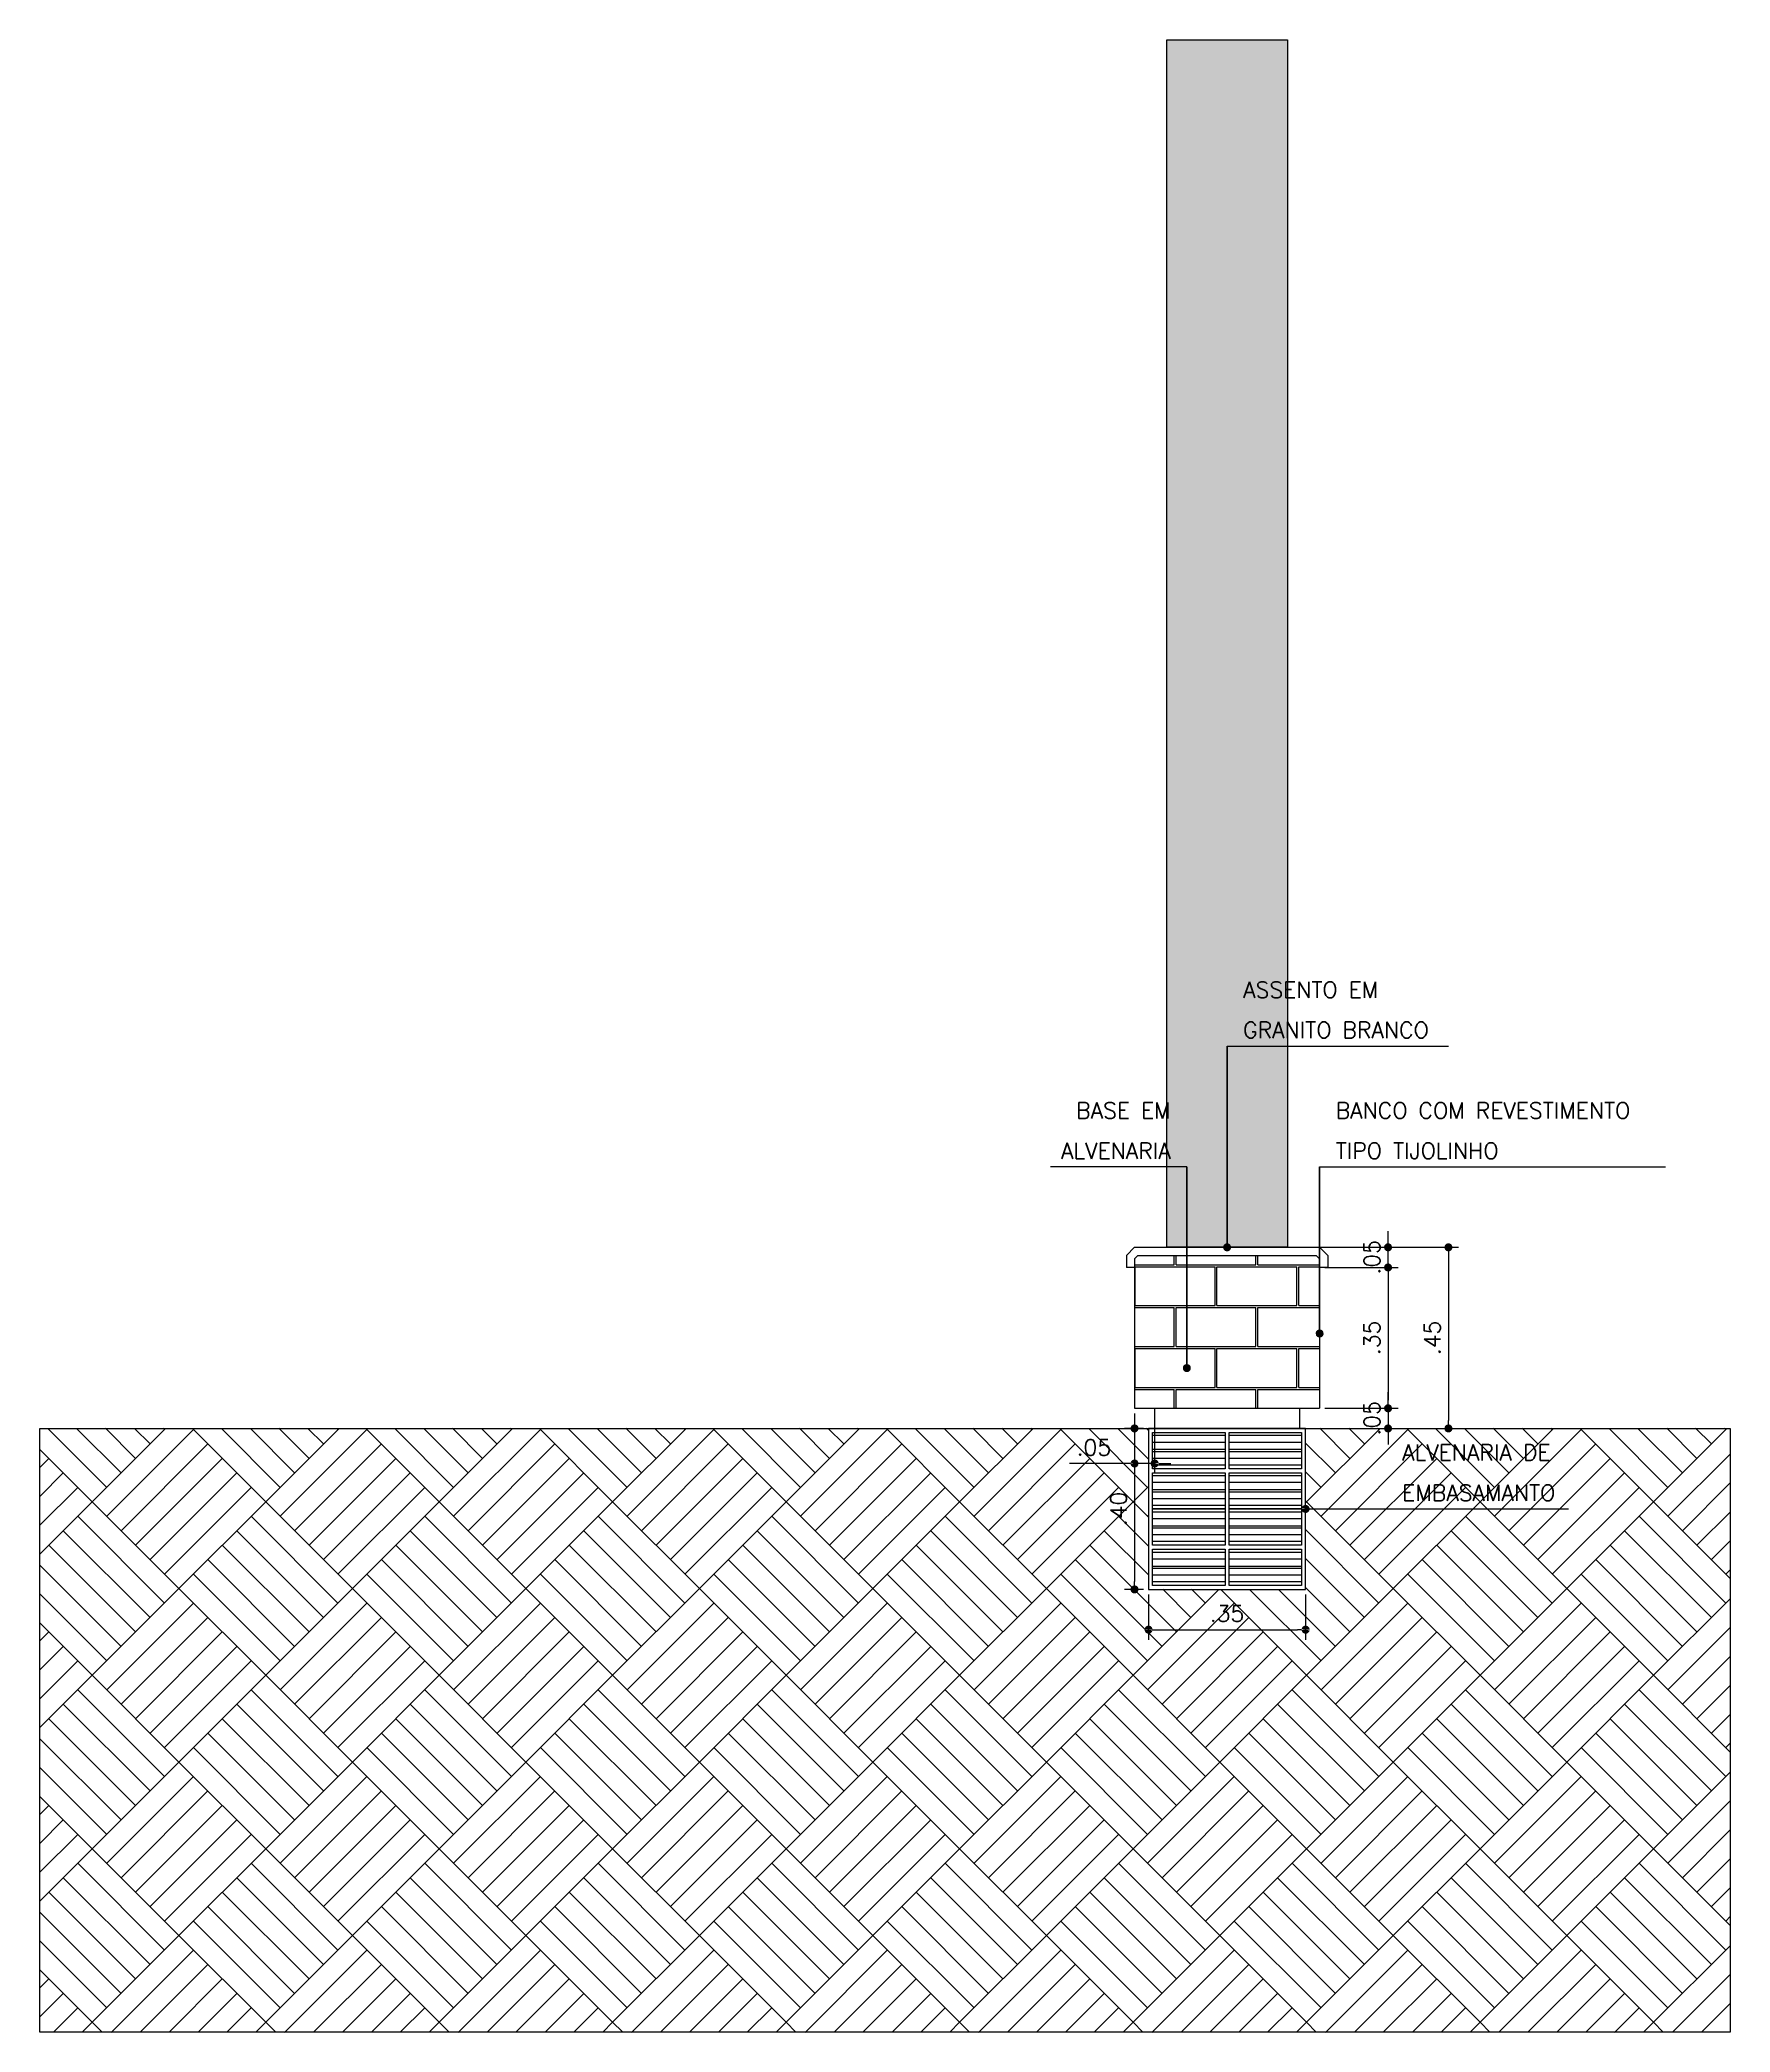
# Model space of a CAD drawing. Extents: x 387222 to 388513, y 9633222 to 9634061.
# Drawn here: x 387632.266 to 387636.466, y 9633438.115 to 9633443.065 of the extents above; entities that cross this region are included whole.
import ezdxf

# ---------------------------------------------------------------- set-up
doc = ezdxf.new("R2010")
doc.units = 0
doc.header["$LTSCALE"] = 0.049213
doc.header["$PDSIZE"] = -2.5
doc.layers.get('Defpoints').update_dxf_attribs({"color": 8})
for name, color, linetype in [('AI-Cotas', 12, 'Continuous'), ('ARQ_VISTA01', 7, 'Continuous'), ('BANCO', 2, 'Continuous'), ('HACH', 8, 'Continuous'), ('HATCH CINZA SÓLIDO', 9, 'Continuous'), ('MOBÍLIA', 4, 'Continuous'), ('P6', 4, 'Continuous')]:
    doc.layers.add(name, color=color, linetype=linetype)
doc.layers.add('ARQ_PISO', color=7, linetype='Continuous', lineweight=13)
doc.styles.add('RS20', font='romans.shx', dxfattribs={"height": 0.04})
doc.dimstyles.new('Cota 20', dxfattribs={"dimscale": 0.02, "dimtxt": 0.04, "dimasz": 1, "dimexe": 1.25, "dimexo": 0.625, "dimgap": 1, "dimtad": 1, "dimzin": 4, "dimdsep": 46, "dimtxsty": 'RS20', "dimblk": 'DOT', "dimcen": 0.1, "dimclrt": 2, "dimadec": 0, "dimazin": 0, "dimtfac": 1, "dimtix": 1, "dimtmove": 0, "dimatfit": 3, "dimldrblk": 'DOT', "dimfxl": 1, "dimarcsym": 0})

# ---------------------------------------------------------------- blocks, each defined once
blk = doc.blocks.new('_Dot')
at = {"color": 0, "linetype": 'ByBlock', "lineweight": -2}
blk.add_line((-0.5, 0), (-1, 0), dxfattribs=at)
at = {"color": 0, "linetype": 'ByBlock', "const_width": 0.5}
blk.add_lwpolyline([(-0.25, 0, 1), (0.25, 0, 1)], format="xyb", close=True, dxfattribs=at)
blk = doc.blocks.new('*D175')
at = {"layer": 'AI-Cotas', "color": 0, "lineweight": -2, "transparency": 16777216}
for p, q in [((387635.4789, 9633440.015), (387635.6414, 9633440.015)), ((387635.6164, 9633439.995), (387635.6164, 9633439.685)), ((387635.4589, 9633439.665), (387635.6414, 9633439.665))]:
    blk.add_line(p, q, dxfattribs=at)
at = {"layer": 'Defpoints', "color": 0, "transparency": 16777216}
for p in [(387635.4664, 9633440.015), (387635.4464, 9633439.665), (387635.6164, 9633439.665)]:
    blk.add_point(p, dxfattribs=at)
at = {"layer": 'AI-Cotas', "color": 0, "lineweight": -2, "transparency": 16777216, "xscale": 0.02, "yscale": 0.02, "zscale": 0.02}
for p, rotation in [((387635.6164, 9633440.015), 90), ((387635.6164, 9633439.665), 270)]:
    blk.add_blockref('_Dot', p, dxfattribs=dict(at, rotation=rotation))
at = {"layer": 'AI-Cotas', "color": 2, "transparency": 16777216, "insert": (387635.5764, 9633439.84), "char_height": 0.04, "attachment_point": 5, "rotation": 90, "style": 'RS20'}
blk.add_mtext('.35', dxfattribs=at)
blk = doc.blocks.new('*D172')
at = {"layer": 'AI-Cotas', "color": 0, "lineweight": -2, "transparency": 16777216}
for p, q in [((387635.385, 9633440.065), (387635.7914, 9633440.065)), ((387635.7664, 9633440.045), (387635.7664, 9633439.635)), ((387635.385, 9633439.615), (387635.7914, 9633439.615))]:
    blk.add_line(p, q, dxfattribs=at)
at = {"layer": 'Defpoints', "color": 0, "transparency": 16777216}
for p in [(387635.3725, 9633440.065), (387635.3725, 9633439.615), (387635.7664, 9633439.615)]:
    blk.add_point(p, dxfattribs=at)
at = {"layer": 'AI-Cotas', "color": 0, "lineweight": -2, "transparency": 16777216, "xscale": 0.02, "yscale": 0.02, "zscale": 0.02}
for p, rotation in [((387635.7664, 9633440.065), 90), ((387635.7664, 9633439.615), 270)]:
    blk.add_blockref('_Dot', p, dxfattribs=dict(at, rotation=rotation))
at = {"layer": 'AI-Cotas', "color": 2, "transparency": 16777216, "insert": (387635.7264, 9633439.84), "char_height": 0.04, "attachment_point": 5, "rotation": 90, "style": 'RS20'}
blk.add_mtext('.45', dxfattribs=at)
blk = doc.blocks.new('*D173')
at = {"layer": 'AI-Cotas', "color": 0, "lineweight": -2, "transparency": 16777216}
for p, q in [((387635.6164, 9633440.085), (387635.6164, 9633440.105)), ((387635.4589, 9633440.065), (387635.6414, 9633440.065)), ((387635.6164, 9633440.015), (387635.6164, 9633440.065)), ((387635.4589, 9633440.015), (387635.6414, 9633440.015)), ((387635.6164, 9633439.995), (387635.6164, 9633439.975))]:
    blk.add_line(p, q, dxfattribs=at)
at = {"layer": 'Defpoints', "color": 0, "transparency": 16777216}
for p in [(387635.4464, 9633440.065), (387635.6164, 9633440.065), (387635.4464, 9633440.015)]:
    blk.add_point(p, dxfattribs=at)
at = {"layer": 'AI-Cotas', "color": 0, "lineweight": -2, "transparency": 16777216, "xscale": 0.02, "yscale": 0.02, "zscale": 0.02}
for p, rotation in [((387635.6164, 9633440.065), 270), ((387635.6164, 9633440.015), 90)]:
    blk.add_blockref('_Dot', p, dxfattribs=dict(at, rotation=rotation))
at = {"layer": 'AI-Cotas', "color": 2, "transparency": 16777216, "insert": (387635.5764, 9633440.04), "char_height": 0.04, "attachment_point": 5, "rotation": 90, "style": 'RS20'}
blk.add_mtext('.05', dxfattribs=at)
blk = doc.blocks.new('*D174')
at = {"layer": 'AI-Cotas', "color": 0, "lineweight": -2, "transparency": 16777216}
for p, q in [((387635.6164, 9633439.685), (387635.6164, 9633439.705)), ((387635.4589, 9633439.665), (387635.6414, 9633439.665)), ((387635.6164, 9633439.665), (387635.6164, 9633439.615)), ((387635.4589, 9633439.615), (387635.6414, 9633439.615)), ((387635.6164, 9633439.595), (387635.6164, 9633439.575))]:
    blk.add_line(p, q, dxfattribs=at)
at = {"layer": 'Defpoints', "color": 0, "transparency": 16777216}
for p in [(387635.4464, 9633439.665), (387635.4464, 9633439.615), (387635.6164, 9633439.615)]:
    blk.add_point(p, dxfattribs=at)
at = {"layer": 'AI-Cotas', "color": 0, "lineweight": -2, "transparency": 16777216, "xscale": 0.02, "yscale": 0.02, "zscale": 0.02}
for p, rotation in [((387635.6164, 9633439.665), 270), ((387635.6164, 9633439.615), 90)]:
    blk.add_blockref('_Dot', p, dxfattribs=dict(at, rotation=rotation))
at = {"layer": 'AI-Cotas', "color": 2, "transparency": 16777216, "insert": (387635.5764, 9633439.64), "char_height": 0.04, "attachment_point": 5, "rotation": 90, "style": 'RS20'}
blk.add_mtext('.05', dxfattribs=at)
blk = doc.blocks.new('*D176')
at = {"layer": 'AI-Cotas', "color": 0, "lineweight": -2, "transparency": 16777216}
for p, q in [((387634.9864, 9633439.6525), (387634.9864, 9633439.5029)), ((387635.0364, 9633439.6525), (387635.0364, 9633439.5029)), ((387634.9664, 9633439.5279), (387634.8245, 9633439.5279)), ((387635.0364, 9633439.5279), (387634.9864, 9633439.5279)), ((387635.0564, 9633439.5279), (387635.0764, 9633439.5279))]:
    blk.add_line(p, q, dxfattribs=at)
at = {"layer": 'Defpoints', "color": 0, "transparency": 16777216}
for p in [(387634.9864, 9633439.665), (387635.0364, 9633439.665), (387634.9864, 9633439.5279)]:
    blk.add_point(p, dxfattribs=at)
at = {"layer": 'AI-Cotas', "color": 0, "lineweight": -2, "transparency": 16777216, "xscale": 0.02, "yscale": 0.02, "zscale": 0.02}
blk.add_blockref('_Dot', (387634.9864, 9633439.5279), dxfattribs=at)
at = {"layer": 'AI-Cotas', "color": 0, "lineweight": -2, "transparency": 16777216, "xscale": 0.02, "yscale": 0.02, "zscale": 0.02, "rotation": 180}
blk.add_blockref('_Dot', (387635.0364, 9633439.5279), dxfattribs=at)
at = {"layer": 'AI-Cotas', "color": 2, "transparency": 16777216, "insert": (387634.8855, 9633439.5679), "char_height": 0.04, "attachment_point": 5, "style": 'RS20'}
blk.add_mtext('.05', dxfattribs=at)
blk = doc.blocks.new('A$C00DC0C46')
for p, q in [((0.0002, 0), (0.0002, 0.09)), ((0.0002, 0.09), (0.1802, 0.09)), ((0.1802, 0.0821), (0.0002, 0.0821)), ((0.1802, 0.0654), (0.0002, 0.0654)), ((0.1802, 0.09), (0.1802, 0)), ((0.18, 0.0419), (0, 0.0419)), ((0.18, 0.0253), (0, 0.0253)), ((0.18, 0.0089), (0, 0.0089)), ((0.1802, 0.0473), (0.0002, 0.0473)), ((0.1802, 0), (0.0002, 0))]:
    blk.add_line(p, q)
blk = doc.blocks.new('*D628')
at = {"layer": 'AI-Cotas', "color": 0, "lineweight": -2, "transparency": 16777216}
for p, q in [((387635.0213, 9633439.2025), (387635.0213, 9633439.09)), ((387635.4115, 9633439.2025), (387635.4115, 9633439.09)), ((387635.0413, 9633439.115), (387635.3915, 9633439.115))]:
    blk.add_line(p, q, dxfattribs=at)
at = {"layer": 'Defpoints', "color": 0, "transparency": 16777216}
for p in [(387635.0213, 9633439.215), (387635.4115, 9633439.215), (387635.4115, 9633439.115)]:
    blk.add_point(p, dxfattribs=at)
at = {"layer": 'AI-Cotas', "color": 0, "lineweight": -2, "transparency": 16777216, "xscale": 0.02, "yscale": 0.02, "zscale": 0.02, "rotation": 180}
blk.add_blockref('_Dot', (387635.0213, 9633439.115), dxfattribs=at)
at = {"layer": 'AI-Cotas', "color": 0, "lineweight": -2, "transparency": 16777216, "xscale": 0.02, "yscale": 0.02, "zscale": 0.02}
blk.add_blockref('_Dot', (387635.4115, 9633439.115), dxfattribs=at)
at = {"layer": 'AI-Cotas', "color": 2, "transparency": 16777216, "insert": (387635.2164, 9633439.155), "char_height": 0.04, "attachment_point": 5, "style": 'RS20'}
blk.add_mtext('.35', dxfattribs=at)
blk = doc.blocks.new('*D648')
at = {"layer": 'AI-Cotas', "color": 0, "lineweight": -2, "transparency": 16777216}
for p, q in [((387635.0088, 9633439.615), (387634.9614, 9633439.615)), ((387634.9864, 9633439.595), (387634.9864, 9633439.235)), ((387635.0088, 9633439.215), (387634.9614, 9633439.215))]:
    blk.add_line(p, q, dxfattribs=at)
at = {"layer": 'Defpoints', "color": 0, "transparency": 16777216}
for p in [(387635.0213, 9633439.615), (387634.9864, 9633439.215), (387635.0213, 9633439.215)]:
    blk.add_point(p, dxfattribs=at)
at = {"layer": 'AI-Cotas', "color": 0, "lineweight": -2, "transparency": 16777216, "xscale": 0.02, "yscale": 0.02, "zscale": 0.02}
for p, rotation in [((387634.9864, 9633439.615), 90), ((387634.9864, 9633439.215), 270)]:
    blk.add_blockref('_Dot', p, dxfattribs=dict(at, rotation=rotation))
at = {"layer": 'AI-Cotas', "color": 2, "transparency": 16777216, "insert": (387634.9464, 9633439.415), "char_height": 0.04, "attachment_point": 5, "rotation": 90, "style": 'RS20'}
blk.add_mtext('.40', dxfattribs=at)

msp = doc.modelspace()

# ---------------------------------------------------------------- hatches: boundary and pattern name
at = {"layer": 'ARQ_VISTA01'}
h = msp.add_hatch(dxfattribs=at)
h.set_pattern_fill('AR-B816C', color=256, scale=0.0005)
h.paths.add_polyline_path([(387635.4464, 9633440.0368), (387635.4381, 9633440.045), (387634.9947, 9633440.045), (387634.9864, 9633440.0368), (387634.9864, 9633439.665), (387635.0364, 9633439.665), (387635.3964, 9633439.665), (387635.4464, 9633439.665)])
at = {"layer": 'HACH'}
h = msp.add_hatch(dxfattribs=at)
h.set_pattern_fill('AR-SAND', color=256, scale=0.001, style=0)
h.set_pattern_definition([(37.5, (0, 0), (-0.00160003129598, 0.04894132373293), [0, -0.038608, 0, -0.04318, 0, -0.041275]), (7.5, (0, 0), (0.0449523283138, 0.07168251005684), [0, -0.020828, 0, -0.034798, 0, -0.013335]), (327.5, (-0.03124, 0), (0.07909923702415, 0.00014371846785), [0, -0.0127, 0, -0.04572, 0, -0.05969]), (317.5, (-0.03124, 0), (0.07635564524723, 0.0222929323257), [0, -0.00635, 0, -0.029972, 0, -0.03429])])
h.paths.add_polyline_path([(387635.3664, 9633440.065), (387635.0664, 9633440.065), (387635.0664, 9633443.065), (387635.3664, 9633443.065)])
h = msp.add_hatch(dxfattribs=at)
h.set_pattern_fill('AR-PARQ1', color=256, scale=0.001, angle=45)
h.set_pattern_definition([(135, (0, 0), (-0.431052293811, 3e-17), [0.3048, -0.3048]), (135, (0.03592, 0.03592), (-0.431052293811, 3e-17), [0.3048, -0.3048]), (135, (0.07184, 0.07184), (-0.431052293811, 3e-17), [0.3048, -0.3048]), (135, (0.10776, 0.10776), (-0.431052293811, 3e-17), [0.3048, -0.3048]), (135, (0.14368, 0.14368), (-0.431052293811, 3e-17), [0.3048, -0.3048]), (135, (0.1796, 0.1796), (-0.431052293811, 3e-17), [0.3048, -0.3048]), (135, (0.21553, 0.21553), (-0.431052293811, 3e-17), [0.3048, -0.3048]), (45, (-0.21553, 0.21553), (0.431052293811, -3e-17), [0.3048, -0.3048]), (45, (-0.25145, 0.25145), (0.431052293811, -3e-17), [0.3048, -0.3048]), (45, (-0.28737, 0.28737), (0.431052293811, -3e-17), [0.3048, -0.3048]), (45, (-0.3233, 0.3233), (0.431052293811, -3e-17), [0.3048, -0.3048]), (45, (-0.3592, 0.3592), (0.431052293811, -3e-17), [0.3048, -0.3048]), (45, (-0.39513, 0.39513), (0.431052293811, -3e-17), [0.3048, -0.3048]), (45, (-0.43105, 0.43105), (0.431052293811, -3e-17), [0.3048, -0.3048])])
h.paths.add_polyline_path([(387636.4664, 9633439.615), (387635.4115, 9633439.615), (387635.4115, 9633439.405), (387635.4115, 9633439.215), (387635.0213, 9633439.215), (387635.0213, 9633439.425), (387635.0213, 9633439.615), (387632.2664, 9633439.615), (387632.2664, 9633438.115), (387636.4664, 9633438.115)])
h.paths.add_polyline_path([(387635.6064, 9633439.5891), (387635.6064, 9633439.691), (387635.5464, 9633439.691), (387635.5464, 9633439.5891)], flags=9)

# ---------------------------------------------------------------- linework, layer by layer
msp.add_lwpolyline([(387636.4664, 9633438.115), (387632.2664, 9633438.115), (387632.2664, 9633439.615), (387636.4664, 9633439.615)], close=True)
at = {"layer": 'AI-Cotas'}
for points in [[(387635.2164, 9633440.565), (387635.2164, 9633440.065)], [(387635.1164, 9633440.265), (387635.1164, 9633439.765)], [(387635.4464, 9633440.265), (387635.4464, 9633439.8509)]]:
    msp.add_lwpolyline(points, dxfattribs=at)
at = {"layer": 'ARQ_PISO'}
msp.add_line((387635.0364, 9633439.615), (387635.3964, 9633439.615), dxfattribs=at)
at = {"layer": 'BANCO'}
for p, q in [((387634.9864, 9633440.065), (387634.9664, 9633440.045)), ((387634.9664, 9633440.045), (387634.9664, 9633440.015)), ((387634.9864, 9633440.065), (387635.4464, 9633440.065)), ((387634.9947, 9633440.045), (387634.9864, 9633440.0368)), ((387634.9864, 9633440.0368), (387634.9864, 9633439.665)), ((387634.9947, 9633440.045), (387635.4381, 9633440.045)), ((387635.4381, 9633440.045), (387635.4464, 9633440.0368)), ((387635.4464, 9633440.065), (387635.4664, 9633440.045)), ((387635.4464, 9633440.0368), (387635.4464, 9633439.665)), ((387635.4664, 9633440.045), (387635.4664, 9633440.015)), ((387634.9864, 9633439.665), (387635.0364, 9633439.665)), ((387635.0364, 9633439.665), (387635.0364, 9633439.615)), ((387635.3964, 9633439.665), (387635.4464, 9633439.665)), ((387635.3964, 9633439.665), (387635.3964, 9633439.616))]:
    msp.add_line(p, q, dxfattribs=at)
for points in [[(387634.9864, 9633440.015), (387634.9664, 9633440.015)], [(387635.4664, 9633440.015), (387635.4464, 9633440.015)], [(387635.0364, 9633439.665), (387635.3964, 9633439.665)], [(387635.0364, 9633439.615), (387635.3964, 9633439.615)]]:
    msp.add_lwpolyline(points, dxfattribs=at)
at = {"layer": 'MOBÍLIA', "color": 2}
for p, q in [((387635.0213, 9633439.615), (387635.0213, 9633439.215)), ((387635.4115, 9633439.615), (387635.0213, 9633439.615)), ((387635.4115, 9633439.405), (387635.4115, 9633439.615)), ((387635.4115, 9633439.215), (387635.4115, 9633439.425)), ((387635.0213, 9633439.215), (387635.4115, 9633439.215))]:
    msp.add_line(p, q, dxfattribs=at)
at = {"layer": 'P6'}
msp.add_lwpolyline([(387635.3664, 9633440.065), (387635.0664, 9633440.065), (387635.0664, 9633443.065), (387635.3664, 9633443.065)], close=True, dxfattribs=at)

# ---------------------------------------------------------------- block references
at = {"layer": 'HATCH CINZA SÓLIDO'}
for p in [(387635.0312, 9633439.515), (387635.2213, 9633439.515), (387635.0312, 9633439.415), (387635.2213, 9633439.415), (387635.0312, 9633439.325), (387635.2213, 9633439.325), (387635.0312, 9633439.225), (387635.2213, 9633439.225)]:
    msp.add_blockref('A$C00DC0C46', p, dxfattribs=at)

# ---------------------------------------------------------------- texts
at = {"layer": 'AI-Cotas', "char_height": 0.04, "style": 'RS20'}
for s, insert, attachment_point in [('\\pxsm1.5;ASSENTO EM\\PGRANITO BRANCO', (387635.2564, 9633440.585), 7), ('\\pxsm1.5;BASE EM\\PALVENARIA', (387635.0764, 9633440.285), 9), ('\\pxsm1.5;BANCO COM REVESTIMENTO\\PTIPO TIJOLINHO', (387635.4864, 9633440.285), 7), ('\\pxsm1.5;ALVENARIA DE\\PEMBASAMANTO', (387635.6515, 9633439.435), 7)]:
    msp.add_mtext(s, dxfattribs=dict(at, insert=insert, attachment_point=attachment_point))

# ---------------------------------------------------------------- dimensions: what is measured, and where the dimension line sits
at = {"layer": 'AI-Cotas'}
for base, p1, p2, picture, middle in [((387635.6164, 9633440.065), (387635.4464, 9633440.015), (387635.4464, 9633440.065), '*D173', (387635.5764, 9633440.04)), ((387635.7664, 9633439.615), (387635.3725, 9633440.065), (387635.3725, 9633439.615), '*D172', (387635.7264, 9633439.84)), ((387635.6164, 9633439.665), (387635.4664, 9633440.015), (387635.4464, 9633439.665), '*D175', (387635.5764, 9633439.84)), ((387635.6164, 9633439.615), (387635.4464, 9633439.665), (387635.4464, 9633439.615), '*D174', (387635.5764, 9633439.64)), ((387634.9864, 9633439.215), (387635.0213, 9633439.615), (387635.0213, 9633439.215), '*D648', (387634.9464, 9633439.415))]:
    dim = msp.add_linear_dim(base=base, p1=p1, p2=p2, angle=90, dimstyle='Cota 20', dxfattribs=at)
    dim.commit()
    dim.dimension.update_dxf_attribs({"geometry": picture, "text_midpoint": middle})
dim = msp.add_linear_dim(base=(387634.9864, 9633439.5279), p1=(387635.0364, 9633439.665), p2=(387634.9864, 9633439.665), dimstyle='Cota 20', dxfattribs=at)
dim.commit()
dim.dimension.update_dxf_attribs({"geometry": '*D176', "text_midpoint": (387634.8855, 9633439.5279), "dimtype": 160})
dim = msp.add_linear_dim(base=(387635.4115, 9633439.115), p1=(387635.0213, 9633439.215), p2=(387635.4115, 9633439.215), text='.35', dimstyle='Cota 20', dxfattribs=at)
dim.commit()
dim.dimension.update_dxf_attribs({"geometry": '*D628', "text_midpoint": (387635.2164, 9633439.155)})

# ---------------------------------------------------------------- leaders
at = {"layer": 'AI-Cotas', "annotation_type": 0, "has_hookline": 1}
for points, hookline_direction, text_width in [([(387635.2164, 9633440.065), (387635.2164, 9633440.565), (387635.2364, 9633440.565)], 0, 0.5105), ([(387635.1164, 9633439.765), (387635.1164, 9633440.265), (387635.0964, 9633440.265)], 1, 0.299), ([(387635.4464, 9633439.8509), (387635.4464, 9633440.265), (387635.4664, 9633440.265)], 0, 0.819), ([(387635.4115, 9633439.415), (387635.6315, 9633439.415)], 0, 0.4133)]:
    msp.add_leader(points, dimstyle='Cota 20', dxfattribs=dict(at, hookline_direction=hookline_direction, text_width=text_width))

doc.saveas('drawing.dxf')
